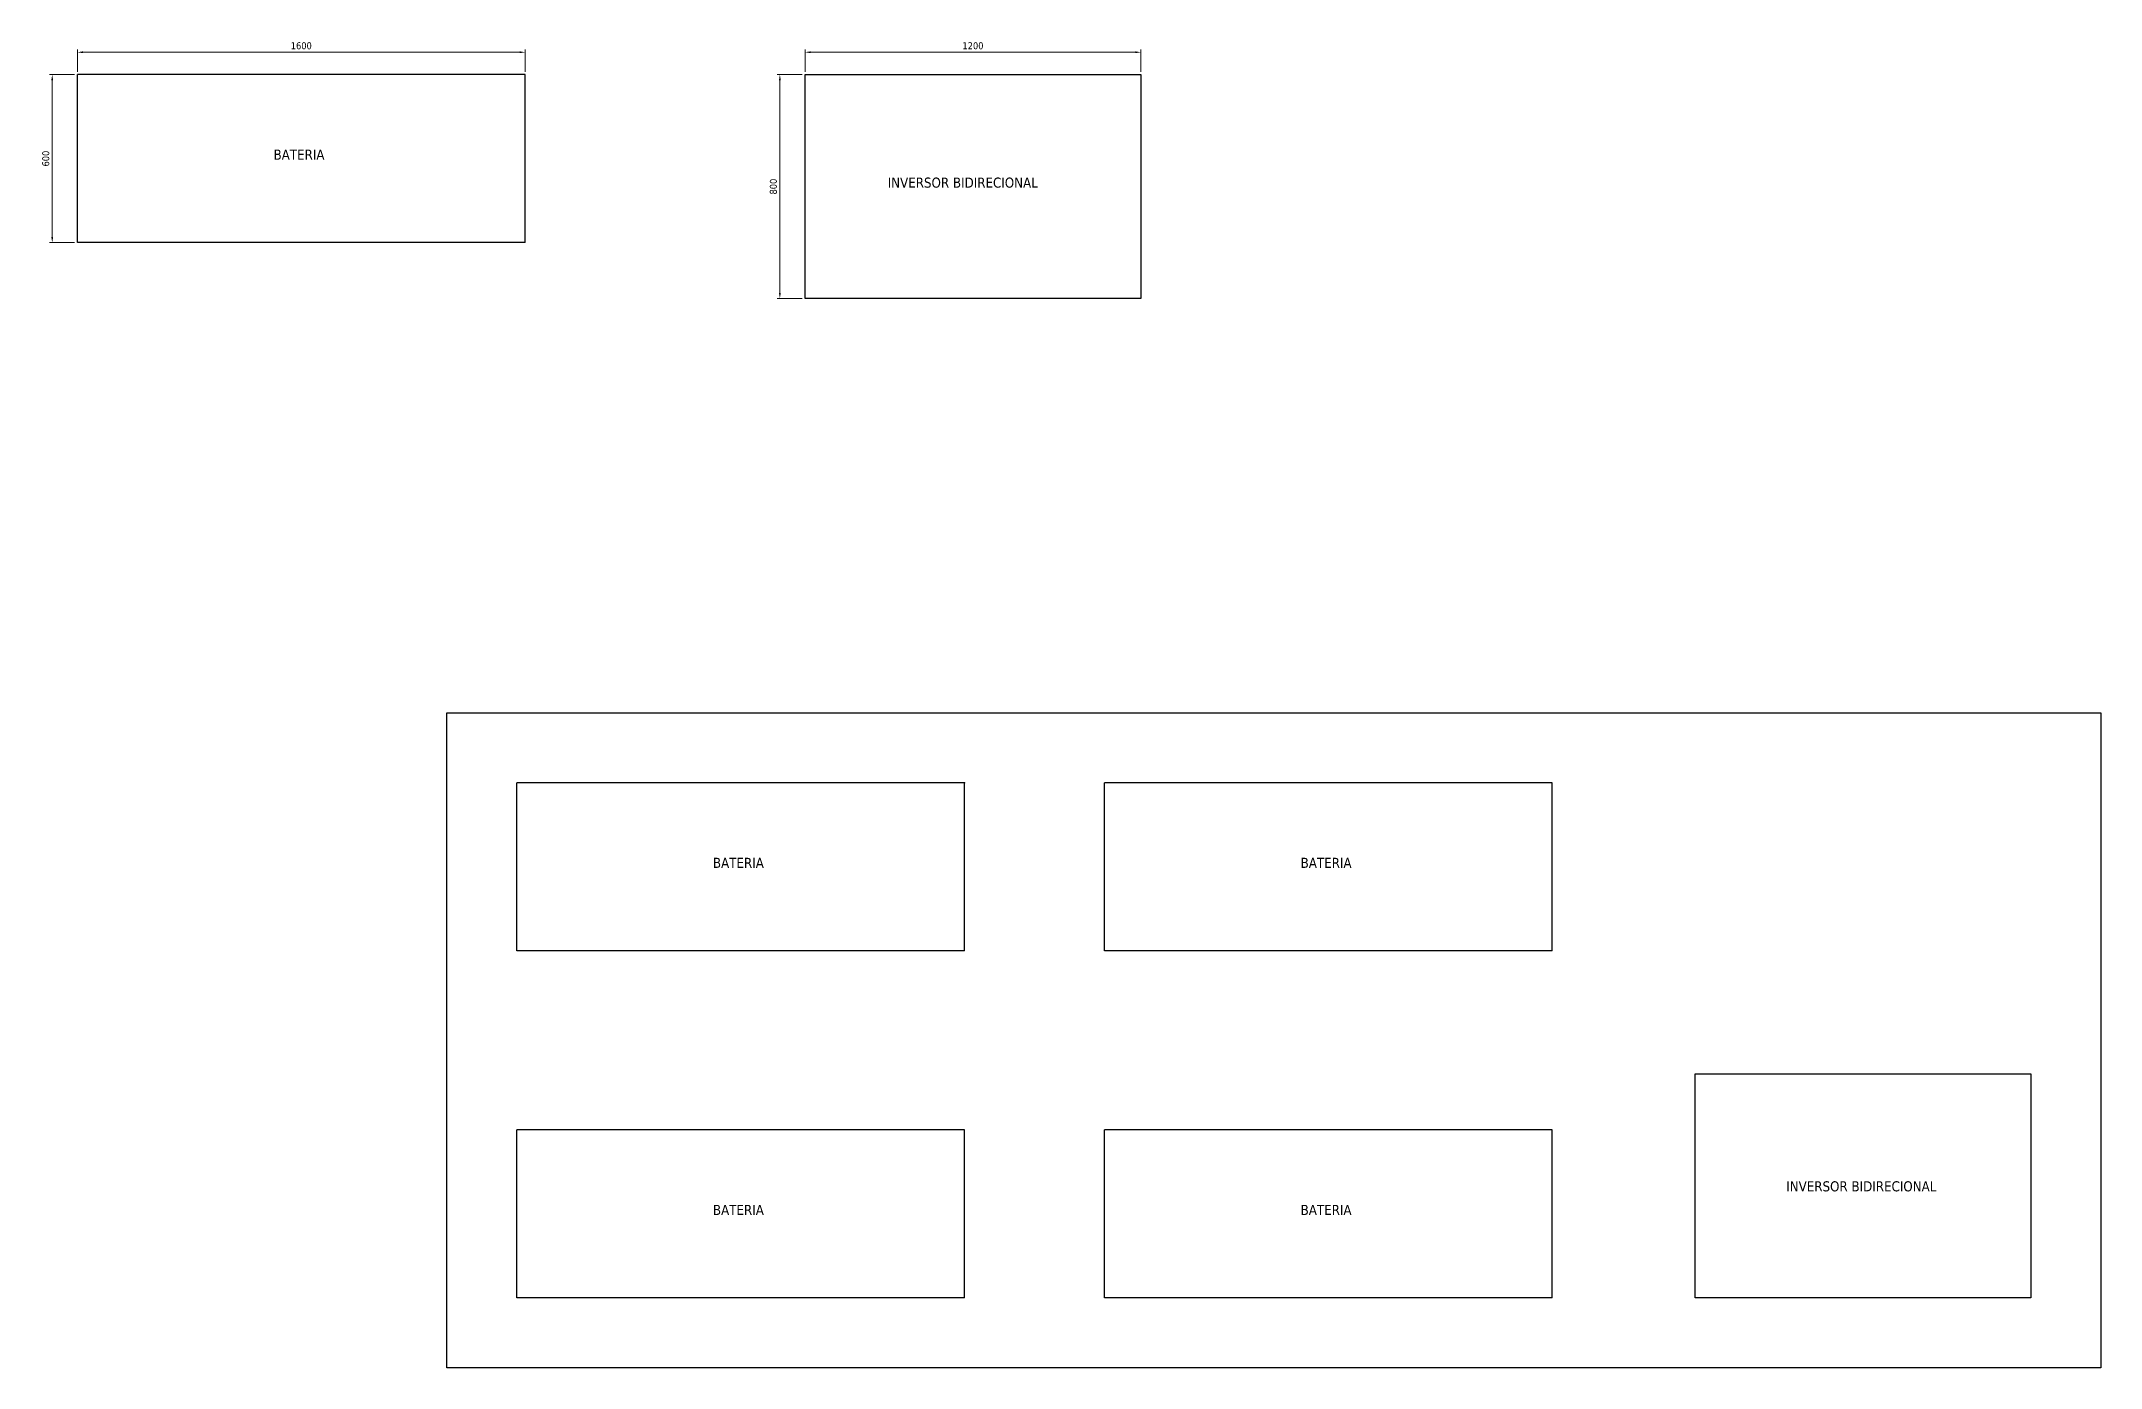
# Model space of a CAD drawing. Header units: millimetres. Extents: x 1341 to 37388, y -13954 to 1849.
# Drawn here: x 1341 to 8700, y -2890 to 1849 of the extents above; entities that cross this region are included whole.
import ezdxf
from ezdxf.enums import TextEntityAlignment as Align

# ---------------------------------------------------------------- set-up
doc = ezdxf.new("R2010")
doc.units = ezdxf.units.MM
doc.layers.add('VIEWPORT', color=1, linetype='Continuous', lineweight=25, plot=False)
doc.styles.add('Tahoma', font='tahoma.ttf')
doc.dimstyles.new('COTA-PADRÃO-GIMI', dxfattribs={"dimtxt": 25, "dimasz": 20, "dimexe": 10, "dimexo": 10, "dimgap": 10, "dimtad": 1, "dimdec": 0, "dimzin": 9, "dimtxsty": 'Tahoma', "dimcen": 2.5, "dimclrd": 1, "dimclre": 1, "dimclrt": 3, "dimadec": 0, "dimazin": 0, "dimtfac": 1, "dimtdec": 0, "dimtmove": 0, "dimatfit": 3, "dimfxl": 1, "dimlwd": 0, "dimlwe": 0, "dimarcsym": 0})

msp = doc.modelspace()

# ---------------------------------------------------------------- texts
at = {"layer": 'VIEWPORT', "style": 'Tahoma'}
for s, p in [('BATERIA', (2170.8, 1444.06)), ('INVERSOR BIDIRECIONAL', (4365.29, 1344.23)), ('BATERIA', (3740.8, -1085.94)), ('BATERIA', (5840.8, -1085.94)), ('INVERSOR BIDIRECIONAL', (7575.96, -2241.62)), ('BATERIA', (3740.8, -2325.94)), ('BATERIA', (5840.8, -2325.94))]:
    msp.add_text(s, height=36, dxfattribs=at).set_placement(p, align=Align.MIDDLE_LEFT)

# ---------------------------------------------------------------- blocks, each defined once
blk = doc.blocks.new('*D30')
at = {"color": 1, "lineweight": 0, "transparency": 16777216}
for p, q in [((1470, 1740), (1470, 1820)), ((1490, 1810), (3050, 1810)), ((3070, 1740), (3070, 1820))]:
    blk.add_line(p, q, dxfattribs=at)
at = {"color": 1, "transparency": 16777216}
for points in [[(1490, 1813.3), (1490, 1806.7), (1470, 1810)], [(3050, 1813.3), (3050, 1806.7), (3070, 1810)]]:
    blk.add_solid(points, dxfattribs=at)
at = {"layer": 'Defpoints', "color": 0, "transparency": 16777216}
for p in [(3070, 1810), (1470, 1730), (3070, 1730)]:
    blk.add_point(p, dxfattribs=at)
at = {"color": 3, "transparency": 16777216, "insert": (2270, 1833), "char_height": 25, "attachment_point": 5, "style": 'Tahoma'}
blk.add_mtext('1600', dxfattribs=at)
blk = doc.blocks.new('*D31')
at = {"color": 1, "lineweight": 0, "transparency": 16777216}
for p, q in [((1460, 1730), (1370, 1730)), ((1380, 1710), (1380, 1150)), ((1460, 1130), (1370, 1130))]:
    blk.add_line(p, q, dxfattribs=at)
at = {"color": 1, "transparency": 16777216}
for points in [[(1376.7, 1710), (1383.3, 1710), (1380, 1730)], [(1376.7, 1150), (1383.3, 1150), (1380, 1130)]]:
    blk.add_solid(points, dxfattribs=at)
at = {"layer": 'Defpoints', "color": 0, "transparency": 16777216}
for p in [(1470, 1730), (1380, 1130), (1470, 1130)]:
    blk.add_point(p, dxfattribs=at)
at = {"color": 3, "transparency": 16777216, "insert": (1357, 1430), "char_height": 25, "attachment_point": 5, "rotation": 90, "style": 'Tahoma'}
blk.add_mtext('600', dxfattribs=at)
blk = doc.blocks.new('*D32')
at = {"color": 1, "lineweight": 0, "transparency": 16777216}
for p, q in [((4070, 1740), (4070, 1820)), ((4090, 1810), (5250, 1810)), ((5270, 1740), (5270, 1820))]:
    blk.add_line(p, q, dxfattribs=at)
at = {"color": 1, "transparency": 16777216}
for points in [[(4090, 1813.3), (4090, 1806.7), (4070, 1810)], [(5250, 1813.3), (5250, 1806.7), (5270, 1810)]]:
    blk.add_solid(points, dxfattribs=at)
at = {"layer": 'Defpoints', "color": 0, "transparency": 16777216}
for p in [(5270, 1810), (4070, 1730), (5270, 1730)]:
    blk.add_point(p, dxfattribs=at)
at = {"color": 3, "transparency": 16777216, "insert": (4670, 1833), "char_height": 25, "attachment_point": 5, "style": 'Tahoma'}
blk.add_mtext('1200', dxfattribs=at)
blk = doc.blocks.new('*D33')
at = {"color": 1, "lineweight": 0, "transparency": 16777216}
for p, q in [((4060, 1730), (3970, 1730)), ((3980, 1710), (3980, 950)), ((4060, 930), (3970, 930))]:
    blk.add_line(p, q, dxfattribs=at)
at = {"color": 1, "transparency": 16777216}
for points in [[(3976.7, 1710), (3983.3, 1710), (3980, 1730)], [(3976.7, 950), (3983.3, 950), (3980, 930)]]:
    blk.add_solid(points, dxfattribs=at)
at = {"layer": 'Defpoints', "color": 0, "transparency": 16777216}
for p in [(4070, 1730), (3980, 930), (4070, 930)]:
    blk.add_point(p, dxfattribs=at)
at = {"color": 3, "transparency": 16777216, "insert": (3956.9, 1330), "char_height": 25, "attachment_point": 5, "rotation": 90, "style": 'Tahoma'}
blk.add_mtext('800', dxfattribs=at)

# ---------------------------------------------------------------- dimensions: what is measured, and where the dimension line sits
for base, p1, p2, picture, middle in [((3070, 1810), (1470, 1730), (3070, 1730), '*D30', (2270, 1833.01)), ((5270, 1810), (4070, 1730), (5270, 1730), '*D32', (4670, 1833.02))]:
    dim = msp.add_linear_dim(base=base, p1=p1, p2=p2, dimstyle='COTA-PADRÃO-GIMI')
    dim.commit()
    dim.dimension.update_dxf_attribs({"geometry": picture, "text_midpoint": middle})
for base, p1, p2, picture, middle in [((1380, 1130), (1470, 1730), (1470, 1130), '*D31', (1356.99, 1430)), ((3980, 930), (4070, 1730), (4070, 930), '*D33', (3956.93, 1330))]:
    dim = msp.add_linear_dim(base=base, p1=p1, p2=p2, angle=90, dimstyle='COTA-PADRÃO-GIMI')
    dim.commit()
    dim.dimension.update_dxf_attribs({"geometry": picture, "text_midpoint": middle})

# ---------------------------------------------------------------- linework, layer by layer
for p, q in [((1470, 1130), (1470, 1730)), ((3070, 1730), (1470, 1730)), ((3070, 1130), (3070, 1730)), ((4070, 1730), (5270, 1730)), ((4070, 930), (4070, 1730)), ((5270, 1730), (5270, 930)), ((3070, 1130), (1470, 1130)), ((5270, 930), (4070, 930)), ((2790, -550), (8700, -550)), ((2790, -2890), (2790, -550)), ((8700, -550), (8700, -2890)), ((3040, -1400), (3040, -800)), ((4640, -800), (3040, -800)), ((4640, -1400), (4640, -800)), ((5140, -1400), (5140, -800)), ((6740, -800), (5140, -800)), ((6740, -1400), (6740, -800)), ((4640, -1400), (3040, -1400)), ((6740, -1400), (5140, -1400)), ((7250, -1840), (8450, -1840)), ((7250, -2640), (7250, -1840)), ((8450, -1840), (8450, -2640)), ((3040, -2640), (3040, -2040)), ((4640, -2040), (3040, -2040)), ((4640, -2640), (4640, -2040)), ((5140, -2640), (5140, -2040)), ((6740, -2040), (5140, -2040)), ((6740, -2640), (6740, -2040)), ((4640, -2640), (3040, -2640)), ((6740, -2640), (5140, -2640)), ((8450, -2640), (7250, -2640)), ((8700, -2890), (2790, -2890))]:
    msp.add_line(p, q)
msp.add_point((4640, -800))

msp.set_redraw_order([(e.dxf.handle, doc.entitydb.next_handle()) for e in msp.query("TEXT MTEXT ATTDEF DIMENSION ARC_DIMENSION")])  # texts and dimensions are drawn at this point

doc.saveas('drawing.dxf')
